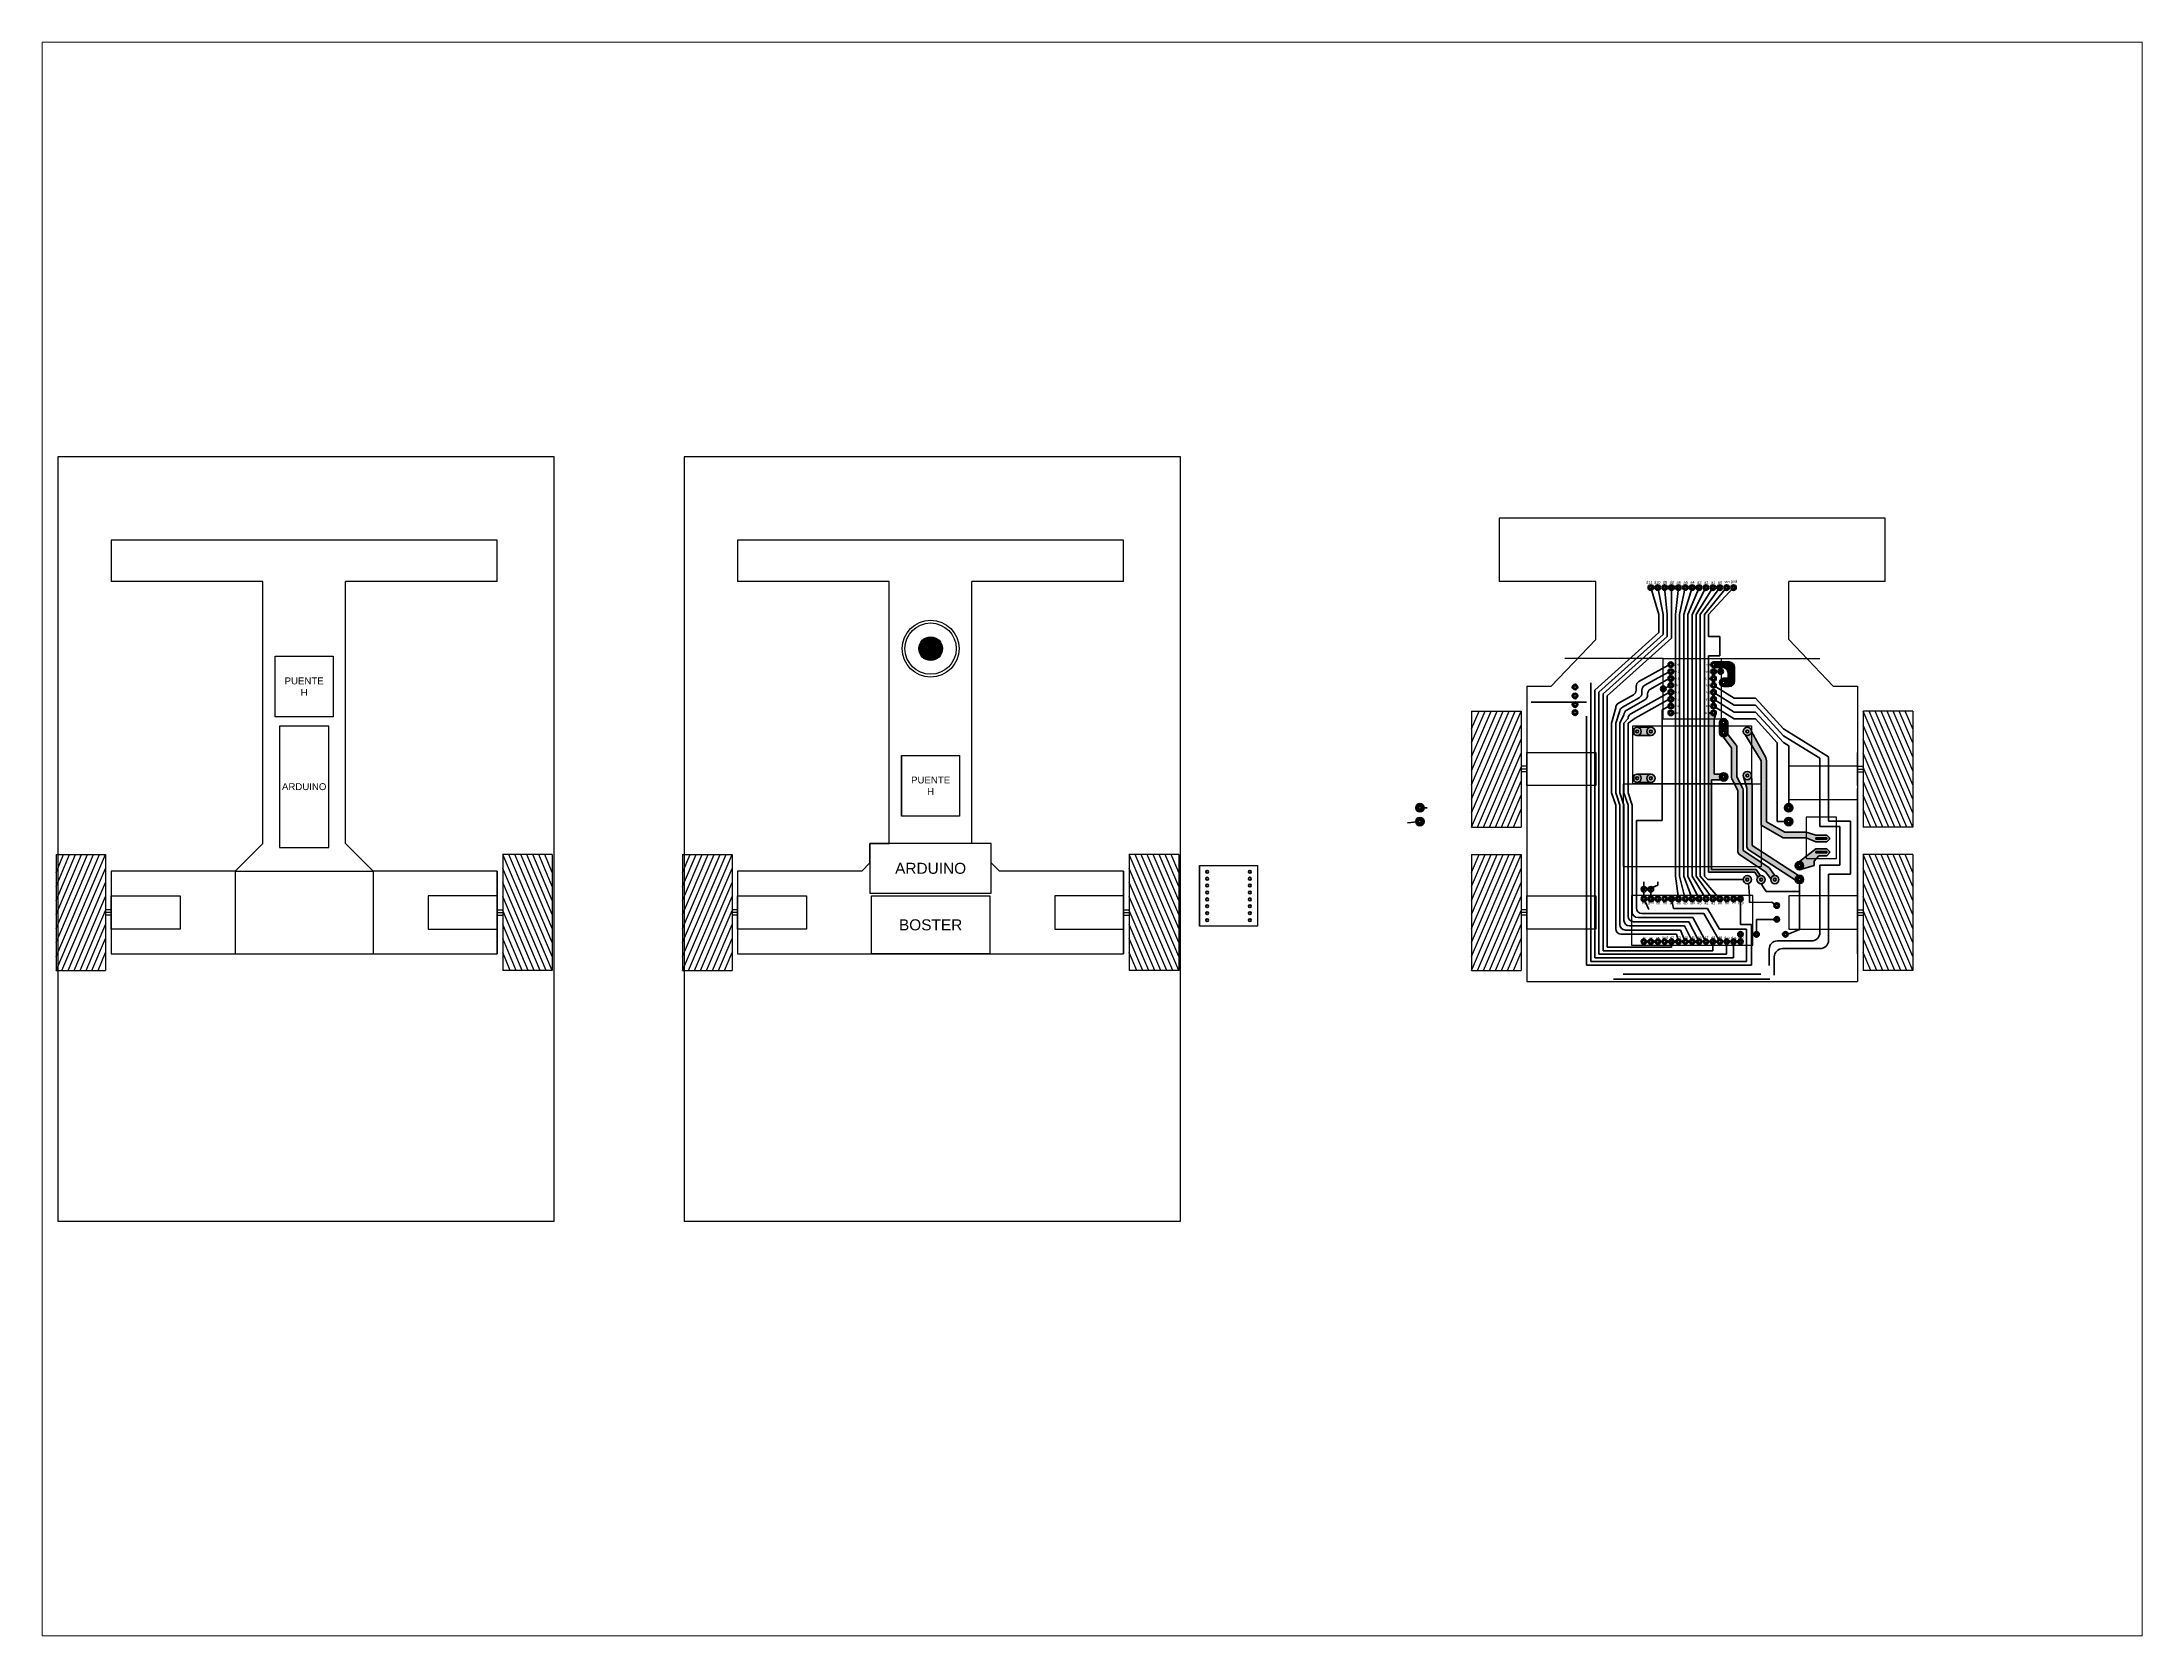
# Paper-space layout 'Layout1' of a CAD drawing. Header units: millimetres. Extents: x 26 to 231, y 20 to 176.
# The model-space entities are those that its viewports show. They can reach past a viewport. Long polylines and large blocks are cut down to what shows.
import ezdxf

# ---------------------------------------------------------------- set-up
doc = ezdxf.new("R2010")
doc.units = ezdxf.units.MM
for name, color, linetype, lineweight in [('alimentacion', 7, 'Continuous', 40), ('ribetes', 7, 'Continuous', 100), ('TALADRO', 7, 'Continuous', 35)]:
    doc.layers.add(name, color=color, linetype=linetype, lineweight=lineweight)
for name, color, linetype in [('motores', 160, 'Continuous'), ('placas', 80, 'Continuous'), ('ruedas', 160, 'Continuous')]:
    doc.layers.add(name, color=color, linetype=linetype)
doc.styles.get("Standard").update_dxf_attribs({"font": 'arial.ttf'})

msp = doc.modelspace()

# ---------------------------------------------------------------- hatches: boundary and pattern name
at = {"layer": 'alimentacion'}
h = msp.add_hatch(color=256, dxfattribs=at)
h.dxf.hatch_style = 1
h.paths.add_polyline_path([(628.11, 210.7, 0.414214), (626.11, 212.7), (623.25, 212.7), (623.25, 210.7), (623.75, 210.7, -0.415831), (625.75, 208.69), (625.74, 206.76), (624.15, 206.76, -0.414214), (625.65, 205.26, -0.414214), (624.15, 203.76), (626.11, 203.76, 0.414214), (628.11, 205.76)])
h.paths.add_polyline_path([(623.25, 212.7), (620.5, 212.7, -0.414214), (621.5, 211.7, -0.414214), (620.5, 210.7), (622.82, 210.7), (623.25, 210.7)])
h = msp.add_hatch(color=256, dxfattribs=at)
h.dxf.hatch_style = 1
h.paths.add_polyline_path([(620.69, 191.95), (621.27, 193.56, -0.701288), (619.5, 194.2), (618.69, 194.2), (618.69, 136.5), (635.41, 136.5), (636.54, 134.7, -0.173629), (637.4, 135.23), (636, 137.5), (619.69, 137.5), (619.69, 170.01), (623.03, 170.01, -0.184483), (622.65, 171.01, -0.184483), (623.03, 172.01), (620.69, 172.01)])
h = msp.add_hatch(color=256, dxfattribs=at)
h.dxf.hatch_style = 1
h.paths.add_polyline_path([(625.65, 190.7, 1), (622.65, 190.7, 1)])
h.paths.add_polyline_path([(623.65, 190.7, -1), (624.65, 190.7, -1)], flags=16)
h.paths.add_polyline_path([(625.65, 190.7, -1), (622.65, 190.7), (622.65, 187.01, -1), (625.65, 187.01)])
h.paths.add_polyline_path([(622.65, 187.01, 1), (625.65, 187.01, 1)])
h.paths.add_polyline_path([(624.65, 187.01, -1), (623.65, 187.01, -1)], flags=16)
h = msp.add_hatch(color=256, dxfattribs=at)
h.dxf.hatch_style = 1
h.paths.add_polyline_path([(597.78, 189.01), (592.75, 189.01, -1), (592.75, 186.01), (597.78, 186.01, -0.414214), (596.28, 187.51, -0.414214)])
h.paths.add_polyline_path([(591.53, 188.37), (591.53, 186.65, 3.16825)])
h.paths.add_polyline_path([(593.25, 187.51, -1), (592.25, 187.51, -1)], flags=16)
h.paths.add_polyline_path([(596.28, 187.51, 0.414214), (597.78, 186.01, 0.414214), (599.28, 187.51, 1)])
h.paths.add_polyline_path([(598.28, 187.51, -1), (597.28, 187.51, -1)], flags=16)
h.paths.add_polyline_path([(591.53, 171.37), (591.53, 169.65, 3.16825)])
h.paths.add_polyline_path([(593.25, 170.51, -1), (592.25, 170.51, -1)], flags=16)
h.paths.add_polyline_path([(597.78, 172.01), (592.75, 172.01, -1), (592.75, 169.01), (597.78, 169.01, -0.414214), (596.28, 170.51, -0.414214)])
h.paths.add_polyline_path([(596.28, 170.51, 0.414214), (597.78, 169.01, 0.414214), (599.28, 170.51, 1)])
h.paths.add_polyline_path([(598.28, 170.51, -1), (597.28, 170.51, -1)], flags=16)
h = msp.add_hatch(color=256, dxfattribs=at)
h.dxf.hatch_style = 1
h.paths.add_polyline_path([(631.28, 166.33), (631.17, 166.79), (628.97, 171.02), (628.97, 182.18), (628.69, 182.56), (625.57, 186.52, -0.346003), (624.01, 185.52), (626.97, 181.52), (626.97, 170.77), (627.08, 170.31), (629.28, 166.09), (629.28, 143.85), (629.72, 143.02), (639.32, 136.56), (641.25, 134.04, -0.360652), (642.72, 135.27), (640.8, 137.91), (640.57, 138.13), (631.28, 144.38)])
h = msp.add_hatch(color=256, dxfattribs=at)
h.dxf.hatch_style = 1
h.paths.add_polyline_path([(639.75, 176.89), (639.4, 178.03), (634.25, 187.51, -0.560376), (632.07, 186.17), (637.75, 176.89), (637.75, 153.51), (645.79, 148.95), (654.07, 148.95), (657.57, 147.45), (661.57, 147.45), (662.57, 148.45), (662.57, 148.95), (661.57, 149.95), (657.57, 149.95), (654.07, 150.95), (646.32, 150.95), (639.75, 154.74)])
h.paths.add_polyline_path([(657.57, 148.95), (661.57, 148.95), (661.57, 148.45), (657.57, 148.45)], flags=16)
h.paths.add_polyline_path([(631.25, 187.51, 1), (634.25, 187.51, 1)])
h.paths.add_polyline_path([(633.25, 187.51, -1), (632.25, 187.51, -1)], flags=16)
h = msp.add_hatch(color=256, dxfattribs=at)
h.dxf.hatch_style = 1
h.paths.add_polyline_path([(622.65, 171.01, 1), (625.65, 171.01, 1)])
h.paths.add_polyline_path([(624.65, 171.01, -1), (623.65, 171.01, -1)], flags=16)
h = msp.add_hatch(color=256, dxfattribs=at)
h.dxf.hatch_style = 1
h.paths.add_polyline_path([(634.54, 167.12), (634.44, 167.55), (634.25, 171.51, -0.759265), (631.47, 170.73), (632.54, 166.89), (632.54, 145.56), (633, 144.72), (650.17, 133.62, -0.038962), (650.15, 133.85, -0.337974), (651.25, 135.3), (634.54, 146.1)])
h.paths.add_polyline_path([(631.25, 171.51, 1), (634.25, 171.51, 1)])
h.paths.add_polyline_path([(633.25, 171.51, -1), (632.25, 171.51, -1)], flags=16)
h = msp.add_hatch(color=256, dxfattribs=at)
h.dxf.hatch_style = 1
h.paths.add_polyline_path([(634.22, 133.77, 1), (631.22, 133.77, 1)])
h.paths.add_polyline_path([(632.22, 133.77, -1), (633.22, 133.77, -1)], flags=16)
h.paths.add_polyline_path([(639.22, 133.77, 1), (636.22, 133.77, 1)])
h.paths.add_polyline_path([(637.22, 133.77, -1), (638.22, 133.77, -1)], flags=16)
h.paths.add_polyline_path([(644.22, 133.77, 1), (641.22, 133.77, 1)])
h.paths.add_polyline_path([(642.22, 133.77, -1), (643.22, 133.77, -1)], flags=16)
h.paths.add_polyline_path([(658.69, 142.45), (661.57, 142.45), (662.57, 143.45), (662.57, 143.95), (661.57, 144.95), (657.57, 144.95), (651.65, 140.35, -0.414214), (653.15, 138.85, -0.261174), (652.43, 137.57), (656.98, 138.85), (656.98, 140.49)])
h.paths.add_polyline_path([(657.57, 143.45), (657.57, 143.95), (661.57, 143.95), (661.57, 143.45)], flags=16)
at = {"layer": 'ruedas'}
h = msp.add_hatch(color=256, dxfattribs=at)
h.dxf.hatch_style = 1
h.set_gradient(color1=(0, 0, 255), color2=(255, 255, 0), tint=1, name='INVCYLINDER')
h.paths.add_polyline_path([(332.24, 217.51, 1), (340.84, 217.51, 1)])
at = {"layer": 'TALADRO'}
h = msp.add_hatch(color=256, dxfattribs=at)
h.dxf.hatch_style = 1
h.paths.add_polyline_path([(598.75, 239.65, 1), (596.75, 239.65, 1)])
h.paths.add_polyline_path([(597.25, 239.65, -1), (598.25, 239.65, -1)], flags=16)
h = msp.add_hatch(color=256, dxfattribs=at)
h.dxf.hatch_style = 1
h.paths.add_polyline_path([(601.25, 239.65, 1), (599.25, 239.65, 1)])
h.paths.add_polyline_path([(599.75, 239.65, -1), (600.75, 239.65, -1)], flags=16)
h = msp.add_hatch(color=256, dxfattribs=at)
h.dxf.hatch_style = 1
h.paths.add_polyline_path([(603.75, 239.65, 1), (601.75, 239.65, 1)])
h.paths.add_polyline_path([(602.25, 239.65, -1), (603.25, 239.65, -1)], flags=16)
h = msp.add_hatch(color=256, dxfattribs=at)
h.dxf.hatch_style = 1
h.paths.add_polyline_path([(606.25, 239.65, 1), (604.25, 239.65, 1)])
h.paths.add_polyline_path([(604.75, 239.65, -1), (605.75, 239.65, -1)], flags=16)
h = msp.add_hatch(color=256, dxfattribs=at)
h.dxf.hatch_style = 1
h.paths.add_polyline_path([(608.75, 239.65, 1), (606.75, 239.65, 1)])
h.paths.add_polyline_path([(607.25, 239.65, -1), (608.25, 239.65, -1)], flags=16)
h = msp.add_hatch(color=256, dxfattribs=at)
h.dxf.hatch_style = 1
h.paths.add_polyline_path([(611.25, 239.65, 1), (609.25, 239.65, 1)])
h.paths.add_polyline_path([(609.75, 239.65, -1), (610.75, 239.65, -1)], flags=16)
h = msp.add_hatch(color=256, dxfattribs=at)
h.dxf.hatch_style = 1
h.paths.add_polyline_path([(613.75, 239.65, 1), (611.75, 239.65, 1)])
h.paths.add_polyline_path([(612.25, 239.65, -1), (613.25, 239.65, -1)], flags=16)
h = msp.add_hatch(color=256, dxfattribs=at)
h.dxf.hatch_style = 1
h.paths.add_polyline_path([(616.25, 239.65, 1), (614.25, 239.65, 1)])
h.paths.add_polyline_path([(614.75, 239.65, -1), (615.75, 239.65, -1)], flags=16)
h = msp.add_hatch(color=256, dxfattribs=at)
h.dxf.hatch_style = 1
h.paths.add_polyline_path([(618.75, 239.65, 1), (616.75, 239.65, 1)])
h.paths.add_polyline_path([(617.25, 239.65, -1), (618.25, 239.65, -1)], flags=16)
h = msp.add_hatch(color=256, dxfattribs=at)
h.dxf.hatch_style = 1
h.paths.add_polyline_path([(621.25, 239.65, 1), (619.25, 239.65, 1)])
h.paths.add_polyline_path([(619.75, 239.65, -1), (620.75, 239.65, -1)], flags=16)
h = msp.add_hatch(color=256, dxfattribs=at)
h.dxf.hatch_style = 1
h.paths.add_polyline_path([(623.75, 239.65, 1), (621.75, 239.65, 1)])
h.paths.add_polyline_path([(622.25, 239.65, -1), (623.25, 239.65, -1)], flags=16)
h = msp.add_hatch(color=256, dxfattribs=at)
h.dxf.hatch_style = 1
h.paths.add_polyline_path([(626.25, 239.65, 1), (624.25, 239.65, 1)])
h.paths.add_polyline_path([(624.75, 239.65, -1), (625.75, 239.65, -1)], flags=16)
h = msp.add_hatch(color=256, dxfattribs=at)
h.dxf.hatch_style = 1
h.paths.add_polyline_path([(628.75, 239.65, 1), (626.75, 239.65, 1)])
h.paths.add_polyline_path([(627.25, 239.65, -1), (628.25, 239.65, -1)], flags=16)
h = msp.add_hatch(color=256, dxfattribs=at)
h.dxf.hatch_style = 1
h.paths.add_polyline_path([(606, 211.7, 1), (604, 211.7, 1)])
h.paths.add_polyline_path([(604.5, 211.7, -1), (605.5, 211.7, -1)], flags=16)
h = msp.add_hatch(color=256, dxfattribs=at)
h.dxf.hatch_style = 1
h.paths.add_polyline_path([(606, 209.2, 1), (604, 209.2, 1)])
h.paths.add_polyline_path([(604.5, 209.2, -1), (605.5, 209.2, -1)], flags=16)
h = msp.add_hatch(color=256, dxfattribs=at)
h.dxf.hatch_style = 1
h.paths.add_polyline_path([(606, 206.7, 1), (604, 206.7, 1)])
h.paths.add_polyline_path([(604.5, 206.7, -1), (605.5, 206.7, -1)], flags=16)
h = msp.add_hatch(color=256, dxfattribs=at)
h.dxf.hatch_style = 1
h.paths.add_polyline_path([(621.5, 211.7, 1), (619.5, 211.7, 1)])
h.paths.add_polyline_path([(620, 211.7, -1), (621, 211.7, -1)], flags=16)
h = msp.add_hatch(color=256, dxfattribs=at)
h.dxf.hatch_style = 1
h.paths.add_polyline_path([(621.5, 209.2, 1), (619.5, 209.2, 1)])
h.paths.add_polyline_path([(620, 209.2, -1), (621, 209.2, -1)], flags=16)
h = msp.add_hatch(color=256, dxfattribs=at)
h.dxf.hatch_style = 1
h.paths.add_polyline_path([(621.5, 206.7, 1), (619.5, 206.7, 1)])
h.paths.add_polyline_path([(620, 206.7, -1), (621, 206.7, -1)], flags=16)
h = msp.add_hatch(color=256, dxfattribs=at)
h.dxf.hatch_style = 1
h.paths.add_polyline_path([(624.09, 209.2, 1), (622.09, 209.2, 1)])
h.paths.add_polyline_path([(622.59, 209.2, -1), (623.59, 209.2, -1)], flags=16)
h = msp.add_hatch(color=256, dxfattribs=at)
h.dxf.hatch_style = 1
h.paths.add_polyline_path([(623.25, 206.47), (623.25, 204.06, 0.61711), (625.65, 205.26, 0.61711)])
h.paths.add_polyline_path([(623.65, 205.26, -1), (624.65, 205.26, -1)], flags=16)
h.paths.add_polyline_path([(623.25, 206.47, 0.236774), (622.65, 205.26, 0.236774), (623.25, 204.06)])
h = msp.add_hatch(color=256, dxfattribs=at)
h.dxf.hatch_style = 1
h.paths.add_polyline_path([(571.26, 203.59, 1), (569.26, 203.59, 1)])
h.paths.add_polyline_path([(569.76, 203.59, -1), (570.76, 203.59, -1)], flags=16)
h = msp.add_hatch(color=256, dxfattribs=at)
h.dxf.hatch_style = 1
h.paths.add_polyline_path([(571.26, 200.37, 1), (569.26, 200.37, 1)])
h.paths.add_polyline_path([(569.76, 200.37, -1), (570.76, 200.37, -1)], flags=16)
h = msp.add_hatch(color=256, dxfattribs=at)
h.dxf.hatch_style = 1
h.paths.add_polyline_path([(571.26, 197.21, 1), (569.26, 197.21, 1)])
h.paths.add_polyline_path([(569.76, 197.21, -1), (570.76, 197.21, -1)], flags=16)
h = msp.add_hatch(color=256, dxfattribs=at)
h.dxf.hatch_style = 1
h.paths.add_polyline_path([(603.25, 202.95, 1), (601.25, 202.95, 1)])
h.paths.add_polyline_path([(601.75, 202.95, -1), (602.75, 202.95, -1)], flags=16)
h = msp.add_hatch(color=256, dxfattribs=at)
h.dxf.hatch_style = 1
h.paths.add_polyline_path([(606, 204.2, 1), (604, 204.2, 1)])
h.paths.add_polyline_path([(604.5, 204.2, -1), (605.5, 204.2, -1)], flags=16)
h = msp.add_hatch(color=256, dxfattribs=at)
h.dxf.hatch_style = 1
h.paths.add_polyline_path([(606, 201.7, 1), (604, 201.7, 1)])
h.paths.add_polyline_path([(604.5, 201.7, -1), (605.5, 201.7, -1)], flags=16)
h = msp.add_hatch(color=256, dxfattribs=at)
h.dxf.hatch_style = 1
h.paths.add_polyline_path([(606, 199.2, 1), (604, 199.2, 1)])
h.paths.add_polyline_path([(604.5, 199.2, -1), (605.5, 199.2, -1)], flags=16)
h = msp.add_hatch(color=256, dxfattribs=at)
h.dxf.hatch_style = 1
h.paths.add_polyline_path([(621.5, 204.2, 1), (619.5, 204.2, 1)])
h.paths.add_polyline_path([(620, 204.2, -1), (621, 204.2, -1)], flags=16)
h = msp.add_hatch(color=256, dxfattribs=at)
h.dxf.hatch_style = 1
h.paths.add_polyline_path([(621.5, 201.7, 1), (619.5, 201.7, 1)])
h.paths.add_polyline_path([(620, 201.7, -1), (621, 201.7, -1)], flags=16)
h = msp.add_hatch(color=256, dxfattribs=at)
h.dxf.hatch_style = 1
h.paths.add_polyline_path([(621.5, 199.2, 1), (619.5, 199.2, 1)])
h.paths.add_polyline_path([(620, 199.2, -1), (621, 199.2, -1)], flags=16)
h = msp.add_hatch(color=256, dxfattribs=at)
h.dxf.hatch_style = 1
h.paths.add_polyline_path([(571.26, 194.33, 1), (569.26, 194.33, 1)])
h.paths.add_polyline_path([(569.76, 194.33, -1), (570.76, 194.33, -1)], flags=16)
h = msp.add_hatch(color=256, dxfattribs=at)
h.dxf.hatch_style = 1
h.paths.add_polyline_path([(606, 196.7, 1), (604, 196.7, 1)])
h.paths.add_polyline_path([(604.5, 196.7, -1), (605.5, 196.7, -1)], flags=16)
h = msp.add_hatch(color=256, dxfattribs=at)
h.dxf.hatch_style = 1
h.paths.add_polyline_path([(606, 194.2, 1), (604, 194.2, 1)])
h.paths.add_polyline_path([(604.5, 194.2, -1), (605.5, 194.2, -1)], flags=16)
h = msp.add_hatch(color=256, dxfattribs=at)
h.dxf.hatch_style = 1
h.paths.add_polyline_path([(621.5, 196.7, 1), (619.5, 196.7, 1)])
h.paths.add_polyline_path([(620, 196.7, -1), (621, 196.7, -1)], flags=16)
h = msp.add_hatch(color=256, dxfattribs=at)
h.dxf.hatch_style = 1
h.paths.add_polyline_path([(621.5, 194.2, 1), (619.5, 194.2, 1)])
h.paths.add_polyline_path([(620, 194.2, -1), (621, 194.2, -1)], flags=16)
h = msp.add_hatch(color=256, dxfattribs=at)
h.dxf.hatch_style = 1
h.paths.add_polyline_path([(512.99, 159.82, -0.414214), (513.99, 160.82), (513.99, 161.32, 0.414214), (512.49, 159.82, 1), (515.49, 159.82, 0.414214), (513.99, 161.32), (513.99, 160.82, -0.414214), (514.99, 159.82, -1)])
h.paths.add_polyline_path([(514.99, 154.82, -1), (512.99, 154.82), (512.49, 154.82, 1), (515.49, 154.82, 1), (512.49, 154.82), (512.99, 154.82, -1)])
h = msp.add_hatch(color=256, dxfattribs=at)
h.dxf.hatch_style = 1
h.paths.add_polyline_path([(514.99, 159.82, 1), (512.99, 159.82, 1)])
h.paths.add_polyline_path([(513.49, 159.82, -1), (514.49, 159.82, -1)], flags=16)
h.paths.add_polyline_path([(512.99, 154.82, 1), (514.99, 154.82, 1)])
h.paths.add_polyline_path([(514.49, 154.82, -1), (513.49, 154.82, -1)], flags=16)
h = msp.add_hatch(color=256, dxfattribs=at)
h.dxf.hatch_style = 1
h.paths.add_polyline_path([(646.75, 159.82, -0.414214), (647.75, 160.82), (647.75, 161.32, 0.414214), (646.25, 159.82, 1), (649.25, 159.82, 0.414214), (647.75, 161.32), (647.75, 160.82, -0.414214), (648.75, 159.82, -1)])
h.paths.add_polyline_path([(648.75, 154.82, -1), (646.75, 154.82), (646.25, 154.82, 1), (649.25, 154.82, 1), (646.25, 154.82), (646.75, 154.82, -1)])
h = msp.add_hatch(color=256, dxfattribs=at)
h.dxf.hatch_style = 1
h.paths.add_polyline_path([(648.75, 159.82, 1), (646.75, 159.82, 1)])
h.paths.add_polyline_path([(647.25, 159.82, -1), (648.25, 159.82, -1)], flags=16)
h.paths.add_polyline_path([(646.75, 154.82, 1), (648.75, 154.82, 1)])
h.paths.add_polyline_path([(648.25, 154.82, -1), (647.25, 154.82, -1)], flags=16)
h = msp.add_hatch(color=256, dxfattribs=at)
h.dxf.hatch_style = 1
h.paths.add_polyline_path([(650.65, 138.85, -0.414214), (651.65, 139.85), (651.65, 140.35, 0.414214), (650.15, 138.85, 1), (653.15, 138.85, 0.414214), (651.65, 140.35), (651.65, 139.85, -0.414214), (652.65, 138.85, -1)])
h.paths.add_polyline_path([(652.65, 133.85, -1), (650.65, 133.85), (650.15, 133.85, 1), (653.15, 133.85, 1), (650.15, 133.85), (650.65, 133.85, -1)])
h = msp.add_hatch(color=256, dxfattribs=at)
h.dxf.hatch_style = 1
h.paths.add_polyline_path([(652.65, 138.85, 1), (650.65, 138.85, 1)])
h.paths.add_polyline_path([(651.15, 138.85, -1), (652.15, 138.85, -1)], flags=16)
h.paths.add_polyline_path([(650.65, 133.85, 1), (652.65, 133.85, 1)])
h.paths.add_polyline_path([(652.15, 133.85, -1), (651.15, 133.85, -1)], flags=16)
h = msp.add_hatch(color=256, dxfattribs=at)
h.dxf.hatch_style = 1
h.paths.add_polyline_path([(596.25, 126.78, 1), (594.25, 126.78, 1)])
h.paths.add_polyline_path([(594.75, 126.78, -1), (595.75, 126.78, -1)], flags=16)
h = msp.add_hatch(color=256, dxfattribs=at)
h.dxf.hatch_style = 1
h.paths.add_polyline_path([(598.75, 126.78, 1), (596.75, 126.78, 1)])
h.paths.add_polyline_path([(597.25, 126.78, -1), (598.25, 126.78, -1)], flags=16)
h = msp.add_hatch(color=256, dxfattribs=at)
h.dxf.hatch_style = 1
h.paths.add_polyline_path([(601.25, 126.78, 1), (599.25, 126.78, 1)])
h.paths.add_polyline_path([(599.75, 126.78, -1), (600.75, 126.78, -1)], flags=16)
h = msp.add_hatch(color=256, dxfattribs=at)
h.dxf.hatch_style = 1
h.paths.add_polyline_path([(603.75, 126.78, 1), (601.75, 126.78, 1)])
h.paths.add_polyline_path([(602.25, 126.78, -1), (603.25, 126.78, -1)], flags=16)
h = msp.add_hatch(color=256, dxfattribs=at)
h.dxf.hatch_style = 1
h.paths.add_polyline_path([(606.25, 126.78, 1), (604.25, 126.78, 1)])
h.paths.add_polyline_path([(604.75, 126.78, -1), (605.75, 126.78, -1)], flags=16)
h = msp.add_hatch(color=256, dxfattribs=at)
h.dxf.hatch_style = 1
h.paths.add_polyline_path([(608.75, 126.78, 1), (606.75, 126.78, 1)])
h.paths.add_polyline_path([(607.25, 126.78, -1), (608.25, 126.78, -1)], flags=16)
h = msp.add_hatch(color=256, dxfattribs=at)
h.dxf.hatch_style = 1
h.paths.add_polyline_path([(611.25, 126.78, 1), (609.25, 126.78, 1)])
h.paths.add_polyline_path([(609.75, 126.78, -1), (610.75, 126.78, -1)], flags=16)
h = msp.add_hatch(color=256, dxfattribs=at)
h.dxf.hatch_style = 1
h.paths.add_polyline_path([(613.75, 126.78, 1), (611.75, 126.78, 1)])
h.paths.add_polyline_path([(612.25, 126.78, -1), (613.25, 126.78, -1)], flags=16)
h = msp.add_hatch(color=256, dxfattribs=at)
h.dxf.hatch_style = 1
h.paths.add_polyline_path([(616.25, 126.78, 1), (614.25, 126.78, 1)])
h.paths.add_polyline_path([(614.75, 126.78, -1), (615.75, 126.78, -1)], flags=16)
h = msp.add_hatch(color=256, dxfattribs=at)
h.dxf.hatch_style = 1
h.paths.add_polyline_path([(618.75, 126.78, 1), (616.75, 126.78, 1)])
h.paths.add_polyline_path([(617.25, 126.78, -1), (618.25, 126.78, -1)], flags=16)
h = msp.add_hatch(color=256, dxfattribs=at)
h.dxf.hatch_style = 1
h.paths.add_polyline_path([(621.25, 126.78, 1), (619.25, 126.78, 1)])
h.paths.add_polyline_path([(619.75, 126.78, -1), (620.75, 126.78, -1)], flags=16)
h = msp.add_hatch(color=256, dxfattribs=at)
h.dxf.hatch_style = 1
h.paths.add_polyline_path([(623.75, 126.78, 1), (621.75, 126.78, 1)])
h.paths.add_polyline_path([(622.25, 126.78, -1), (623.25, 126.78, -1)], flags=16)
h = msp.add_hatch(color=256, dxfattribs=at)
h.dxf.hatch_style = 1
h.paths.add_polyline_path([(626.25, 126.78, 1), (624.25, 126.78, 1)])
h.paths.add_polyline_path([(624.75, 126.78, -1), (625.75, 126.78, -1)], flags=16)
h = msp.add_hatch(color=256, dxfattribs=at)
h.dxf.hatch_style = 1
h.paths.add_polyline_path([(628.75, 126.78, 1), (626.75, 126.78, 1)])
h.paths.add_polyline_path([(627.25, 126.78, -1), (628.25, 126.78, -1)], flags=16)
h = msp.add_hatch(color=256, dxfattribs=at)
h.dxf.hatch_style = 1
h.paths.add_polyline_path([(631.25, 126.78, 1), (629.25, 126.78, 1)])
h.paths.add_polyline_path([(629.75, 126.78, -1), (630.75, 126.78, -1)], flags=16)
h = msp.add_hatch(color=256, dxfattribs=at)
h.dxf.hatch_style = 1
h.paths.add_polyline_path([(644.41, 124.37, 1), (642.41, 124.37, 1)])
h.paths.add_polyline_path([(642.91, 124.37, -1), (643.91, 124.37, -1)], flags=16)
h = msp.add_hatch(color=256, dxfattribs=at)
h.dxf.hatch_style = 1
h.paths.add_polyline_path([(631.25, 113.95, 1), (629.25, 113.95, 1)])
h.paths.add_polyline_path([(629.75, 113.95, -1), (630.75, 113.95, -1)], flags=16)
h = msp.add_hatch(color=256, dxfattribs=at)
h.dxf.hatch_style = 1
h.paths.add_polyline_path([(637.08, 113.94, 1), (635.08, 113.94, 1)])
h.paths.add_polyline_path([(635.58, 113.94, -1), (636.58, 113.94, -1)], flags=16)
h = msp.add_hatch(color=256, dxfattribs=at)
h.dxf.hatch_style = 1
h.paths.add_polyline_path([(644.41, 119.37, 1), (642.41, 119.37, 1)])
h.paths.add_polyline_path([(642.91, 119.37, -1), (643.91, 119.37, -1)], flags=16)
h = msp.add_hatch(color=256, dxfattribs=at)
h.dxf.hatch_style = 1
h.paths.add_polyline_path([(647.55, 113.94, 1), (645.55, 113.94, 1)])
h.paths.add_polyline_path([(646.05, 113.94, -1), (647.05, 113.94, -1)], flags=16)
h = msp.add_hatch(color=256, dxfattribs=at)
h.dxf.hatch_style = 1
h.paths.add_polyline_path([(596.25, 111.28, 1), (594.25, 111.28, 1)])
h.paths.add_polyline_path([(594.75, 111.28, -1), (595.75, 111.28, -1)], flags=16)
h = msp.add_hatch(color=256, dxfattribs=at)
h.dxf.hatch_style = 1
h.paths.add_polyline_path([(598.75, 111.28, 1), (596.75, 111.28, 1)])
h.paths.add_polyline_path([(597.25, 111.28, -1), (598.25, 111.28, -1)], flags=16)
h = msp.add_hatch(color=256, dxfattribs=at)
h.dxf.hatch_style = 1
h.paths.add_polyline_path([(601.25, 111.28, 1), (599.25, 111.28, 1)])
h.paths.add_polyline_path([(599.75, 111.28, -1), (600.75, 111.28, -1)], flags=16)
h = msp.add_hatch(color=256, dxfattribs=at)
h.dxf.hatch_style = 1
h.paths.add_polyline_path([(603.75, 111.28, 1), (601.75, 111.28, 1)])
h.paths.add_polyline_path([(602.25, 111.28, -1), (603.25, 111.28, -1)], flags=16)
h = msp.add_hatch(color=256, dxfattribs=at)
h.dxf.hatch_style = 1
h.paths.add_polyline_path([(606.25, 111.28, 1), (604.25, 111.28, 1)])
h.paths.add_polyline_path([(604.75, 111.28, -1), (605.75, 111.28, -1)], flags=16)
h = msp.add_hatch(color=256, dxfattribs=at)
h.dxf.hatch_style = 1
h.paths.add_polyline_path([(608.75, 111.28, 1), (606.75, 111.28, 1)])
h.paths.add_polyline_path([(607.25, 111.28, -1), (608.25, 111.28, -1)], flags=16)
h = msp.add_hatch(color=256, dxfattribs=at)
h.dxf.hatch_style = 1
h.paths.add_polyline_path([(611.25, 111.28, 1), (609.25, 111.28, 1)])
h.paths.add_polyline_path([(609.75, 111.28, -1), (610.75, 111.28, -1)], flags=16)
h = msp.add_hatch(color=256, dxfattribs=at)
h.dxf.hatch_style = 1
h.paths.add_polyline_path([(613.75, 111.28, 1), (611.75, 111.28, 1)])
h.paths.add_polyline_path([(612.25, 111.28, -1), (613.25, 111.28, -1)], flags=16)
h = msp.add_hatch(color=256, dxfattribs=at)
h.dxf.hatch_style = 1
h.paths.add_polyline_path([(616.25, 111.28, 1), (614.25, 111.28, 1)])
h.paths.add_polyline_path([(614.75, 111.28, -1), (615.75, 111.28, -1)], flags=16)
h = msp.add_hatch(color=256, dxfattribs=at)
h.dxf.hatch_style = 1
h.paths.add_polyline_path([(618.75, 111.28, 1), (616.75, 111.28, 1)])
h.paths.add_polyline_path([(617.25, 111.28, -1), (618.25, 111.28, -1)], flags=16)
h = msp.add_hatch(color=256, dxfattribs=at)
h.dxf.hatch_style = 1
h.paths.add_polyline_path([(621.25, 111.28, 1), (619.25, 111.28, 1)])
h.paths.add_polyline_path([(619.75, 111.28, -1), (620.75, 111.28, -1)], flags=16)
h = msp.add_hatch(color=256, dxfattribs=at)
h.dxf.hatch_style = 1
h.paths.add_polyline_path([(623.75, 111.28, 1), (621.75, 111.28, 1)])
h.paths.add_polyline_path([(622.25, 111.28, -1), (623.25, 111.28, -1)], flags=16)
h = msp.add_hatch(color=256, dxfattribs=at)
h.dxf.hatch_style = 1
h.paths.add_polyline_path([(626.25, 111.28, 1), (624.25, 111.28, 1)])
h.paths.add_polyline_path([(624.75, 111.28, -1), (625.75, 111.28, -1)], flags=16)
h = msp.add_hatch(color=256, dxfattribs=at)
h.dxf.hatch_style = 1
h.paths.add_polyline_path([(628.75, 111.28, 1), (626.75, 111.28, 1)])
h.paths.add_polyline_path([(627.25, 111.28, -1), (628.25, 111.28, -1)], flags=16)
h = msp.add_hatch(color=256, dxfattribs=at)
h.dxf.hatch_style = 1
h.paths.add_polyline_path([(631.25, 111.28, 1), (629.25, 111.28, 1)])
h.paths.add_polyline_path([(629.75, 111.28, -1), (630.75, 111.28, -1)], flags=16)

# ---------------------------------------------------------------- linework, layer by layer
for p, q in [((682.75, 264.85), (542.75, 264.85)), ((542.75, 264.85), (542.75, 241.85)), ((682.75, 241.85), (682.75, 264.85)), ((179.34, 256.85), (39.34, 256.85)), ((39.34, 256.85), (39.34, 241.85)), ((179.34, 241.85), (179.34, 256.85)), ((406.54, 256.85), (266.54, 256.85)), ((266.54, 256.85), (266.54, 241.85)), ((406.54, 241.85), (406.54, 256.85)), ((94.34, 241.85), (39.34, 241.85)), ((94.34, 146.85), (94.34, 241.85)), ((179.34, 241.85), (124.34, 241.85)), ((124.34, 146.85), (124.34, 241.85)), ((321.54, 241.85), (266.54, 241.85)), ((321.54, 146.85), (321.54, 241.85)), ((351.54, 146.85), (351.54, 241.85)), ((406.54, 241.85), (351.54, 241.85)), ((577.75, 241.85), (542.75, 241.85)), ((577.75, 220.82), (577.75, 241.85)), ((682.75, 241.85), (647.75, 241.85)), ((647.75, 220.82), (647.75, 241.85)), ((561.66, 203.85), (577.75, 220.82)), ((663.85, 203.85), (647.75, 220.82)), ((552.75, 203.85), (552.75, 136.85)), ((552.75, 203.85), (561.66, 203.85)), ((663.85, 203.85), (672.75, 203.85)), ((672.75, 203.85), (672.75, 136.85)), ((326.04, 178.81), (326.04, 156.81)), ((552.75, 174.85), (550.75, 174.85)), ((552.75, 173.85), (550.75, 173.85)), ((552.75, 172.85), (550.75, 172.85)), ((672.75, 174.85), (674.75, 174.85)), ((672.75, 173.85), (674.75, 173.85)), ((672.75, 172.85), (674.75, 172.85)), ((672.75, 136.85), (672.75, 166.85)), ((94.34, 146.85), (84.34, 136.85)), ((124.34, 146.85), (134.34, 136.85)), ((314.54, 139.85), (314.54, 146.85)), ((314.54, 146.85), (321.54, 146.85)), ((358.54, 146.85), (351.54, 146.85)), ((358.54, 139.85), (358.54, 146.85)), ((311.54, 136.85), (314.54, 139.85)), ((361.54, 136.85), (358.54, 139.85)), ((434.08, 138.86), (434.08, 116.86)), ((39.34, 136.85), (39.34, 106.85)), ((84.34, 136.85), (39.34, 136.85)), ((84.34, 136.85), (134.34, 136.85)), ((84.34, 136.85), (84.34, 106.85)), ((179.34, 136.85), (134.34, 136.85)), ((134.34, 136.85), (134.34, 106.85)), ((179.34, 106.85), (179.34, 136.85)), ((179.34, 136.85), (179.34, 106.85)), ((311.54, 136.85), (266.54, 136.85)), ((266.54, 136.85), (266.54, 106.85)), ((406.54, 136.85), (361.54, 136.85)), ((406.54, 106.85), (406.54, 136.85)), ((406.54, 136.85), (406.54, 106.85)), ((552.75, 136.85), (552.75, 96.85)), ((672.75, 106.85), (672.75, 136.85)), ((672.75, 136.85), (672.75, 106.85)), ((39.34, 122.85), (37.34, 122.85)), ((179.34, 122.85), (181.34, 122.85)), ((266.54, 122.85), (264.54, 122.85)), ((406.54, 122.85), (408.54, 122.85)), ((552.75, 122.85), (550.75, 122.85)), ((672.75, 122.85), (674.75, 122.85)), ((39.34, 121.85), (37.34, 121.85)), ((39.34, 120.85), (37.34, 120.85)), ((179.34, 121.85), (181.34, 121.85)), ((179.34, 120.85), (181.34, 120.85)), ((266.54, 121.85), (264.54, 121.85)), ((266.54, 120.85), (264.54, 120.85)), ((406.54, 121.85), (408.54, 121.85)), ((406.54, 120.85), (408.54, 120.85)), ((552.75, 121.85), (550.75, 121.85)), ((552.75, 120.85), (550.75, 120.85)), ((672.75, 121.85), (674.75, 121.85)), ((672.75, 120.85), (674.75, 120.85)), ((39.34, 106.85), (179.34, 106.85)), ((84.34, 106.85), (134.34, 106.85)), ((266.54, 106.85), (406.54, 106.85)), ((311.54, 106.85), (361.54, 106.85)), ((672.75, 106.85), (672.75, 96.85)), ((552.75, 96.85), (582.75, 96.85)), ((582.75, 96.85), (672.75, 96.85))]:
    msp.add_line(p, q)
at = {"layer": 'alimentacion'}
for p, q in [((618.69, 136.5), (618.69, 214.92)), ((620.5, 212.7), (623.29, 212.7)), ((620.5, 210.7), (622.82, 210.7)), ((622.82, 210.7), (623.75, 210.7)), ((626.11, 212.7), (623.29, 212.7)), ((624.15, 206.76), (625.74, 206.76)), ((625.74, 206.76), (625.75, 208.69)), ((628.11, 205.76), (628.11, 210.7)), ((624.15, 203.76), (626.11, 203.76)), ((619.5, 194.2), (618.69, 194.2)), ((620.69, 191.95), (621.5, 194.2)), ((620.69, 172.01), (620.69, 191.95)), ((622.65, 190.7), (622.65, 187.01)), ((625.65, 187.01), (625.65, 190.7)), ((592.75, 189.01), (597.78, 189.01)), ((592.75, 186.01), (597.78, 186.01)), ((624.01, 185.52), (626.97, 181.52)), ((625.42, 186.71), (628.69, 182.56)), ((637.75, 176.89), (632.07, 186.17)), ((639.4, 178.03), (634.25, 187.51)), ((626.97, 170.77), (626.97, 181.52)), ((628.69, 182.56), (628.97, 182.18)), ((628.97, 171.02), (628.97, 182.18)), ((637.75, 153.51), (637.75, 176.89)), ((639.75, 176.89), (639.4, 178.03)), ((639.75, 154.74), (639.75, 176.89)), ((592.75, 172.01), (597.78, 172.01)), ((597.78, 169.01), (592.75, 169.01)), ((623.03, 170.01), (619.69, 170.01)), ((619.69, 137.5), (619.69, 170.01)), ((623.03, 172.01), (620.69, 172.01)), ((627.08, 170.31), (626.97, 170.77)), ((629.28, 166.09), (627.08, 170.31)), ((631.17, 166.79), (628.97, 171.02)), ((632.54, 166.89), (631.47, 170.73)), ((634.44, 167.55), (634.25, 171.51)), ((629.28, 143.85), (629.28, 166.09)), ((631.17, 166.79), (631.28, 166.33)), ((631.28, 144.38), (631.28, 166.33)), ((632.54, 145.56), (632.54, 166.89)), ((634.54, 167.12), (634.44, 167.55)), ((634.54, 146.1), (634.54, 167.12)), ((645.79, 148.95), (637.75, 153.51)), ((646.32, 150.95), (639.75, 154.74)), ((633, 144.72), (632.54, 145.56)), ((650.17, 133.62), (633, 144.72)), ((651.25, 135.3), (634.54, 146.1)), ((645.79, 148.95), (654.07, 148.95)), ((646.32, 150.95), (654.07, 150.95)), ((651.65, 140.35), (657.57, 144.95)), ((654.07, 150.95), (657.57, 149.95)), ((654.07, 148.95), (657.57, 147.45)), ((657.57, 149.95), (661.57, 149.95)), ((657.57, 148.45), (657.57, 148.95)), ((657.57, 148.95), (661.57, 148.95)), ((657.57, 148.45), (661.57, 148.45)), ((657.57, 147.45), (661.57, 147.45)), ((657.57, 144.95), (661.57, 144.95)), ((662.57, 148.95), (661.57, 149.95)), ((661.57, 148.45), (661.57, 148.95)), ((661.57, 147.45), (662.57, 148.45)), ((662.57, 143.95), (661.57, 144.95)), ((662.57, 148.95), (662.57, 148.45)), ((636, 137.5), (619.69, 137.5)), ((629.72, 143.02), (629.28, 143.85)), ((639.32, 136.56), (629.72, 143.02)), ((640.57, 138.13), (631.28, 144.38)), ((637.4, 135.23), (636, 137.5)), ((640.8, 137.91), (640.57, 138.13)), ((642.72, 135.27), (640.8, 137.91)), ((651.65, 137.35), (656.98, 138.85)), ((656.98, 140.49), (658.69, 142.45)), ((656.98, 138.85), (656.98, 140.49)), ((657.57, 143.45), (657.57, 143.95)), ((657.57, 143.95), (661.57, 143.95)), ((657.57, 143.45), (661.57, 143.45)), ((658.69, 142.45), (661.57, 142.45)), ((661.57, 143.45), (661.57, 143.95)), ((661.57, 142.45), (662.57, 143.45)), ((662.57, 143.45), (662.57, 143.95)), ((635.41, 136.5), (618.69, 136.5)), ((636.54, 134.7), (635.41, 136.5)), ((641.25, 134.04), (639.32, 136.56))]:
    msp.add_line(p, q, dxfattribs=at)
for centre, start, end in [((623.75, 208.7), 359.68382, 90), ((626.11, 210.7), 0, 90), ((626.11, 205.76), 270, 0)]:
    msp.add_arc(centre, 2, start, end, dxfattribs=at)
at = {"layer": 'motores'}
for p, q in [((552.75, 167.85), (552.75, 179.85)), ((552.75, 179.85), (577.75, 179.85)), ((577.75, 179.85), (577.75, 167.85)), ((672.75, 167.85), (672.75, 179.85)), ((577.75, 167.85), (552.75, 167.85)), ((647.75, 174.85), (647.75, 162.85)), ((672.75, 174.85), (647.75, 174.85)), ((647.75, 162.85), (672.75, 162.85)), ((39.34, 115.85), (39.34, 127.85)), ((39.34, 127.85), (64.34, 127.85)), ((64.34, 127.85), (64.34, 115.85)), ((154.34, 127.85), (154.34, 115.85)), ((179.34, 127.85), (154.34, 127.85)), ((179.34, 115.85), (179.34, 127.85)), ((266.54, 115.85), (266.54, 127.85)), ((266.54, 127.85), (291.54, 127.85)), ((291.54, 127.85), (291.54, 115.85)), ((381.54, 127.85), (381.54, 115.85)), ((406.54, 127.85), (381.54, 127.85)), ((406.54, 115.85), (406.54, 127.85)), ((552.75, 115.85), (552.75, 127.85)), ((552.75, 127.85), (577.75, 127.85)), ((577.75, 127.85), (577.75, 115.85)), ((647.75, 127.85), (647.75, 115.85)), ((672.75, 127.85), (647.75, 127.85)), ((672.75, 115.85), (672.75, 127.85)), ((64.34, 115.85), (39.34, 115.85)), ((154.34, 115.85), (179.34, 115.85)), ((291.54, 115.85), (266.54, 115.85)), ((381.54, 115.85), (406.54, 115.85)), ((577.75, 115.85), (552.75, 115.85)), ((647.75, 115.85), (672.75, 115.85))]:
    msp.add_line(p, q, dxfattribs=at)
at = {"layer": 'placas'}
for p, q in [((98.84, 214.74), (119.84, 214.74)), ((98.84, 192.74), (98.84, 214.74)), ((119.84, 214.74), (119.84, 192.74)), ((602.25, 213.95), (623.25, 213.95)), ((602.25, 191.95), (602.25, 213.95)), ((623.25, 213.95), (623.25, 191.95)), ((119.84, 192.74), (98.84, 192.74)), ((623.25, 191.95), (602.25, 191.95)), ((100.34, 189.46), (100.34, 145.46)), ((118.34, 189.46), (100.34, 189.46)), ((118.34, 145.46), (118.34, 189.46)), ((591.25, 168.51), (591.25, 189.51)), ((591.25, 189.51), (634.25, 189.51)), ((634.25, 189.51), (634.25, 168.51)), ((326.04, 178.81), (347.04, 178.81)), ((326.04, 156.81), (326.04, 178.81)), ((347.04, 178.81), (347.04, 156.81)), ((587.75, 168.51), (637.75, 168.51)), ((587.75, 168.51), (587.75, 138.51)), ((634.25, 168.51), (591.25, 168.51)), ((637.75, 168.51), (637.75, 138.51)), ((347.04, 156.81), (326.04, 156.81)), ((665.07, 156.45), (654.07, 156.45)), ((654.07, 156.45), (654.07, 141.45)), ((665.07, 141.45), (665.07, 156.45)), ((100.34, 145.46), (118.34, 145.46)), ((358.54, 146.85), (314.54, 146.85)), ((314.54, 146.85), (314.54, 128.85)), ((358.54, 128.85), (358.54, 146.85)), ((434.08, 138.86), (455.08, 138.86)), ((434.08, 116.86), (434.08, 138.86)), ((455.08, 138.86), (455.08, 116.86)), ((587.75, 138.51), (637.75, 138.51)), ((654.07, 141.45), (665.07, 141.45)), ((314.54, 128.85), (358.54, 128.85)), ((315.04, 106.85), (315.04, 127.85)), ((315.04, 127.85), (358.04, 127.85)), ((358.04, 127.85), (358.04, 106.85)), ((634.75, 128.03), (590.75, 128.03)), ((590.75, 128.03), (590.75, 110.03)), ((634.75, 110.03), (634.75, 128.03)), ((455.08, 116.86), (434.08, 116.86)), ((358.04, 106.85), (315.04, 106.85)), ((590.75, 110.03), (634.75, 110.03))]:
    msp.add_line(p, q, dxfattribs=at)
for points in [[(20, 10), (200, 10), (200, 287), (20, 287)], [(247.21, 10), (427.21, 10), (427.21, 287), (247.21, 287)]]:
    msp.add_lwpolyline(points, close=True, dxfattribs=at)
at = {"layer": 'ribetes'}
for p, q in [((600.69, 229.85), (597.75, 239.65)), ((602.19, 229.85), (600.25, 239.65)), ((603.69, 229.85), (602.75, 239.65)), ((605.19, 229.85), (605.25, 239.65)), ((606.69, 229.85), (607.75, 239.65)), ((608.19, 229.85), (610.25, 239.65)), ((609.69, 229.85), (612.75, 239.65)), ((611.19, 229.85), (615.25, 239.65)), ((612.69, 229.85), (617.75, 239.65)), ((614.19, 229.85), (620.25, 239.65)), ((615.69, 229.85), (622.75, 239.65)), ((617.19, 229.85), (625.25, 239.65)), ((618.69, 229.85), (627.75, 239.65)), ((600.69, 223.31), (600.69, 229.85)), ((602.19, 222.64), (602.19, 229.85)), ((603.69, 221.97), (603.69, 229.85)), ((605.19, 221.3), (605.19, 229.85)), ((606.69, 135), (606.69, 229.85)), ((608.19, 135), (608.19, 229.85)), ((609.69, 135), (609.69, 229.85)), ((611.19, 135), (611.19, 229.85)), ((612.69, 135), (612.69, 229.85)), ((614.19, 135), (614.19, 229.85)), ((615.69, 135), (615.69, 229.85)), ((617.19, 135), (617.19, 229.85)), ((618.69, 221.96), (618.69, 229.85)), ((600.69, 223.31), (577.44, 202.45)), ((602.19, 222.64), (578.94, 201.78)), ((603.69, 221.97), (580.44, 201.11)), ((605.19, 221.3), (581.94, 200.44)), ((622.78, 221.96), (618.69, 221.96)), ((622.78, 214.92), (622.78, 221.96)), ((618.69, 214.92), (622.78, 214.92)), ((618.69, 214.92), (618.69, 194.2)), ((604.13, 211.54), (593.45, 205.55)), ((604.13, 209.04), (595.54, 204.22)), ((604.13, 206.54), (597.6, 202.88)), ((619.5, 206.7), (618.69, 206.7)), ((620.5, 209.2), (623.09, 209.2)), ((554.32, 198.09), (574.44, 198.09)), ((575.94, 205.13), (575.94, 104.11)), ((577.44, 202.45), (577.44, 105.41)), ((578.94, 201.78), (578.94, 106.71)), ((580.44, 201.11), (580.44, 108.01)), ((581.94, 200.44), (581.94, 109.31)), ((591.41, 200.76), (586.02, 197.75)), ((593.5, 199.66), (587.52, 196.32)), ((595.55, 198.92), (589.02, 195.26)), ((604.13, 201.54), (590.52, 193.91)), ((604.13, 199.04), (592.02, 192.25)), ((592.43, 203.81), (592.43, 202.51)), ((594.52, 202.48), (594.52, 201.41)), ((596.58, 201.13), (596.58, 200.67)), ((602.25, 202.95), (605, 204.2)), ((574.44, 193.09), (574.44, 102.81)), ((585, 196), (583.5, 190.51)), ((583.5, 190.51), (583.5, 165.23)), ((586.55, 195.01), (585, 190.51)), ((585, 190.51), (585, 165.23)), ((585, 190.51), (585, 190.51)), ((588, 193.51), (586.5, 190.51)), ((586.5, 190.51), (586.5, 165.23)), ((588, 190.51), (589.5, 192.17)), ((588, 190.51), (588, 165.23)), ((589.5, 190.51), (592.02, 192.25)), ((589.5, 190.51), (589.5, 165.23)), ((604.13, 196.54), (601.87, 195.27)), ((601.87, 155.17), (601.87, 195.27)), ((631.89, 171.03), (631.88, 171.05)), ((585, 160.73), (583.5, 165.23)), ((586.5, 160.73), (585, 165.23)), ((585, 116), (585, 160.73)), ((588, 160.73), (586.5, 165.23)), ((586.5, 117.5), (586.5, 160.73)), ((589.5, 160.73), (588, 165.23)), ((588, 119), (588, 160.73)), ((591, 160.73), (589.5, 165.23)), ((589.5, 120.5), (589.5, 160.73)), ((591, 122), (591, 160.73)), ((592.5, 123.5), (592.5, 155.17)), ((592.5, 155.17), (601.87, 155.17)), ((595.25, 132.99), (595.25, 127.78)), ((600.25, 131.72), (597.73, 130.67)), ((597.73, 130.67), (597.75, 127.78)), ((600.25, 132.99), (600.25, 131.72)), ((607.63, 127.78), (606.69, 135)), ((610.01, 127.75), (608.19, 135)), ((612.4, 127.72), (609.69, 135)), ((614.81, 127.68), (611.19, 135)), ((617.23, 127.64), (612.69, 135)), ((619.66, 127.59), (614.19, 135)), ((622.1, 127.54), (615.69, 135)), ((618.43, 133.77), (617.19, 135)), ((631.22, 133.77), (618.43, 133.77)), ((633.22, 132.35), (633.59, 128.03)), ((639.55, 129.47), (637.72, 132.27)), ((651.65, 132.35), (651.65, 129.47)), ((595.67, 125.88), (597, 123)), ((605.95, 123.25), (605.25, 126.78)), ((618.25, 123.25), (605.95, 123.25)), ((622.71, 115.83), (618.25, 123.25)), ((630.25, 126.78), (630.25, 117.51)), ((633.59, 128.03), (633.59, 125.52)), ((633.59, 125.52), (641.6, 125.54)), ((639.55, 129.47), (651.65, 129.47)), ((641.6, 125.54), (642.57, 124.92)), ((651.65, 129.47), (651.65, 115.72)), ((608.5, 115.5), (588.5, 115.5)), ((610, 117), (590, 117)), ((611.5, 118.5), (591.5, 118.5)), ((613, 120), (593, 120)), ((617, 121.5), (594.5, 121.5)), ((609.87, 112.21), (608.5, 115.5)), ((612.32, 112.19), (610, 117)), ((614.79, 112.17), (611.5, 118.5)), ((617.27, 112.16), (613, 120)), ((622.26, 112.16), (617, 121.5)), ((632.41, 115.83), (622.71, 115.83)), ((630.25, 117.51), (634.3, 117.51)), ((632.41, 104.11), (632.41, 115.83)), ((634.3, 117.51), (634.3, 102.81)), ((636.08, 113.94), (636.08, 119.37)), ((643.41, 119.37), (636.08, 119.37)), ((651.65, 115.72), (647.55, 113.94)), ((625.25, 106.71), (578.94, 106.71)), ((620.25, 108.01), (580.44, 108.01)), ((605.25, 109.31), (581.94, 109.31)), ((607, 114), (587, 114)), ((605.25, 111.28), (605.25, 109.31)), ((607.49, 112.25), (607, 114)), ((620.25, 111.28), (620.25, 108.01)), ((625.25, 111.28), (625.25, 106.71)), ((627.75, 111.28), (627.75, 105.41)), ((630.25, 111.28), (630.25, 113.95)), ((605.25, 102.81), (574.44, 102.81)), ((632.41, 104.11), (575.94, 104.11)), ((627.75, 105.41), (577.44, 105.41)), ((605.25, 102.81), (634.3, 102.81))]:
    msp.add_line(p, q, dxfattribs=at)
at = {"layer": 'ribetes', "lineweight": 158}
for p, q in [((628.02, 199.54), (621.35, 203.67)), ((628.02, 197.04), (621.35, 201.17)), ((628.02, 194.54), (621.35, 198.67)), ((628.02, 199.54), (635.71, 199.54)), ((635.71, 199.54), (645.89, 188.45)), ((628.02, 192.04), (621.35, 196.17)), ((628.02, 197.04), (635.71, 197.04)), ((628.02, 194.54), (635.71, 194.54)), ((628.02, 192.04), (635.71, 192.04)), ((635.71, 197.04), (645.89, 185.95)), ((635.71, 194.54), (645.89, 183.45)), ((635.71, 192.04), (643.62, 183.42)), ((643.62, 154.82), (643.62, 183.42)), ((662.2, 178.33), (645.89, 188.45)), ((659.05, 177.78), (645.89, 185.95)), ((647.75, 182.29), (645.89, 183.45)), ((647.75, 161.32), (647.75, 182.29)), ((659.05, 153.01), (659.05, 177.78)), ((662.2, 154.93), (662.2, 178.33)), ((512.99, 154.71), (509.48, 154.32)), ((514.99, 159.82), (516.67, 159.82)), ((646.25, 154.82), (643.62, 154.82)), ((659.05, 153.01), (666.29, 153.01)), ((662.2, 154.93), (670.17, 154.93)), ((666.29, 153.01), (666.29, 139.03)), ((670.17, 154.93), (670.17, 135.77)), ((659.05, 114.55), (659.05, 139.03)), ((659.05, 139.03), (666.29, 139.03)), ((662.2, 111.75), (662.2, 135.77)), ((662.2, 135.77), (670.17, 135.77)), ((640.68, 102.69), (640.68, 108.55)), ((643.68, 111.55), (656.05, 111.55)), ((645.52, 108.75), (659.2, 108.75)), ((587.7, 99.48), (637.66, 99.48)), ((642.52, 99.12), (642.52, 105.75)), ((584.26, 97.67), (640.89, 97.67))]:
    msp.add_line(p, q, dxfattribs=at)
at = {"layer": 'ribetes'}
for centre in [(436.83, 136.61), (452.33, 136.61), (436.83, 134.11), (436.83, 131.61), (436.83, 129.11), (452.33, 134.11), (452.33, 131.61), (452.33, 129.11), (436.83, 126.61), (436.83, 124.11), (436.83, 121.61), (452.33, 126.61), (452.33, 124.11), (452.33, 121.61), (436.83, 119.11), (452.33, 119.11)]:
    msp.add_circle(centre, 0.5, dxfattribs=at)
for centre, start, end in [((590.43, 202.51), 299.26158, 360), ((594.43, 203.81), 119.26158, 180), ((592.52, 201.41), 299.26158, 360), ((596.52, 202.48), 119.26158, 180), ((594.58, 200.67), 299.26158, 0), ((598.58, 201.13), 119.26158, 180), ((587, 196), 119.26158, 180), ((588.5, 194.57), 119.26158, 167.41289), ((590, 193.52), 119.26158, 180), ((591.5, 192.17), 119.26158, 180), ((593, 190.51), 119.26158, 130.08308), ((593, 122), 180, 270), ((594.5, 123.5), 180, 270), ((587, 116), 180, 270), ((588.5, 117.5), 180, 270), ((590, 119), 180, 270), ((591.5, 120.5), 180, 270)]:
    msp.add_arc(centre, 2, start, end, dxfattribs=at)
at = {"layer": 'ribetes', "lineweight": 158}
for centre, start, end in [((656.05, 114.55), 270, 0), ((643.68, 108.55), 90, 180), ((645.52, 105.75), 90, 180), ((659.2, 111.75), 270, 360)]:
    msp.add_arc(centre, 3, start, end, dxfattribs=at)
at = {"layer": 'ruedas'}
for p, q in [((602.25, 213.95), (566.57, 213.95)), ((623.25, 213.95), (659.08, 213.95)), ((532.75, 194.85), (550.75, 194.85)), ((532.75, 194.85), (532.75, 152.85)), ((532.75, 152.85), (550.75, 194.85)), ((532.75, 157.93), (548.58, 194.85)), ((532.75, 163), (546.4, 194.85)), ((532.75, 168.08), (544.23, 194.85)), ((532.75, 173.16), (542.05, 194.85)), ((532.75, 178.24), (539.87, 194.85)), ((532.75, 183.31), (537.7, 194.85)), ((532.75, 188.39), (535.52, 194.85)), ((550.75, 194.85), (550.75, 152.85)), ((692.75, 194.85), (674.75, 194.85)), ((674.75, 194.85), (674.75, 152.85)), ((692.75, 152.85), (674.75, 194.85)), ((692.75, 157.93), (676.93, 194.85)), ((692.75, 163), (679.11, 194.85)), ((692.75, 168.08), (681.28, 194.85)), ((692.75, 173.16), (683.46, 194.85)), ((692.75, 178.24), (685.63, 194.85)), ((692.75, 183.31), (687.81, 194.85)), ((692.75, 188.39), (689.99, 194.85)), ((692.75, 194.85), (692.75, 152.85)), ((534.93, 152.85), (550.75, 189.77)), ((537.11, 152.85), (550.75, 184.69)), ((690.58, 152.85), (674.75, 189.77)), ((688.4, 152.85), (674.75, 184.69)), ((539.28, 152.85), (550.75, 179.62)), ((686.23, 152.85), (674.75, 179.62)), ((541.46, 152.85), (550.75, 174.54)), ((543.63, 152.85), (550.75, 169.46)), ((684.05, 152.85), (674.75, 174.54)), ((681.87, 152.85), (674.75, 169.46)), ((545.81, 152.85), (550.75, 164.39)), ((679.7, 152.85), (674.75, 164.39)), ((532.75, 152.85), (550.75, 152.85)), ((547.99, 152.85), (550.75, 159.31)), ((677.52, 152.85), (674.75, 159.31)), ((692.75, 152.85), (674.75, 152.85)), ((19.34, 142.85), (37.34, 142.85)), ((19.34, 142.85), (19.34, 100.85)), ((19.34, 100.85), (37.34, 142.85)), ((19.34, 105.93), (35.16, 142.85)), ((19.34, 111), (32.99, 142.85)), ((19.34, 116.08), (30.81, 142.85)), ((19.34, 121.16), (28.63, 142.85)), ((19.34, 126.24), (26.46, 142.85)), ((19.34, 131.31), (24.28, 142.85)), ((19.34, 136.39), (22.11, 142.85)), ((21.51, 100.85), (37.34, 137.77)), ((37.34, 142.85), (37.34, 100.85)), ((199.34, 142.85), (181.34, 142.85)), ((181.34, 142.85), (181.34, 100.85)), ((199.34, 100.85), (181.34, 142.85)), ((197.16, 100.85), (181.34, 137.77)), ((199.34, 105.93), (183.51, 142.85)), ((199.34, 111), (185.69, 142.85)), ((199.34, 116.08), (187.87, 142.85)), ((199.34, 121.16), (190.04, 142.85)), ((199.34, 126.24), (192.22, 142.85)), ((199.34, 131.31), (194.39, 142.85)), ((199.34, 136.39), (196.57, 142.85)), ((199.34, 142.85), (199.34, 100.85)), ((246.54, 142.85), (264.54, 142.85)), ((246.54, 142.85), (246.54, 100.85)), ((246.54, 100.85), (264.54, 142.85)), ((246.54, 105.93), (262.37, 142.85)), ((246.54, 111), (260.19, 142.85)), ((246.54, 116.08), (258.02, 142.85)), ((246.54, 121.16), (255.84, 142.85)), ((246.54, 126.24), (253.66, 142.85)), ((246.54, 131.31), (251.49, 142.85)), ((246.54, 136.39), (249.31, 142.85)), ((248.72, 100.85), (264.54, 137.77)), ((264.54, 142.85), (264.54, 100.85)), ((426.54, 142.85), (408.54, 142.85)), ((408.54, 142.85), (408.54, 100.85)), ((426.54, 100.85), (408.54, 142.85)), ((424.37, 100.85), (408.54, 137.77)), ((426.54, 105.93), (410.72, 142.85)), ((426.54, 111), (412.9, 142.85)), ((426.54, 116.08), (415.07, 142.85)), ((426.54, 121.16), (417.25, 142.85)), ((426.54, 126.24), (419.42, 142.85)), ((426.54, 131.31), (421.6, 142.85)), ((426.54, 136.39), (423.78, 142.85)), ((426.54, 142.85), (426.54, 100.85)), ((532.75, 142.85), (550.75, 142.85)), ((532.75, 142.85), (532.75, 100.85)), ((532.75, 100.85), (550.75, 142.85)), ((532.75, 105.93), (548.58, 142.85)), ((532.75, 111), (546.4, 142.85)), ((532.75, 116.08), (544.23, 142.85)), ((532.75, 121.16), (542.05, 142.85)), ((532.75, 126.24), (539.87, 142.85)), ((532.75, 131.31), (537.7, 142.85)), ((532.75, 136.39), (535.52, 142.85)), ((534.93, 100.85), (550.75, 137.77)), ((550.75, 142.85), (550.75, 100.85)), ((692.75, 142.85), (674.75, 142.85)), ((674.75, 142.85), (674.75, 100.85)), ((692.75, 100.85), (674.75, 142.85)), ((690.58, 100.85), (674.75, 137.77)), ((692.75, 105.93), (676.93, 142.85)), ((692.75, 111), (679.11, 142.85)), ((692.75, 116.08), (681.28, 142.85)), ((692.75, 121.16), (683.46, 142.85)), ((692.75, 126.24), (685.63, 142.85)), ((692.75, 131.31), (687.81, 142.85)), ((692.75, 136.39), (689.99, 142.85)), ((692.75, 142.85), (692.75, 100.85)), ((23.69, 100.85), (37.34, 132.69)), ((194.99, 100.85), (181.34, 132.69)), ((250.9, 100.85), (264.54, 132.69)), ((422.19, 100.85), (408.54, 132.69)), ((537.11, 100.85), (550.75, 132.69)), ((688.4, 100.85), (674.75, 132.69)), ((25.87, 100.85), (37.34, 127.62)), ((28.04, 100.85), (37.34, 122.54)), ((192.81, 100.85), (181.34, 127.62)), ((190.63, 100.85), (181.34, 122.54)), ((253.07, 100.85), (264.54, 127.62)), ((255.25, 100.85), (264.54, 122.54)), ((420.02, 100.85), (408.54, 127.62)), ((417.84, 100.85), (408.54, 122.54)), ((539.28, 100.85), (550.75, 127.62)), ((541.46, 100.85), (550.75, 122.54)), ((686.23, 100.85), (674.75, 127.62)), ((684.05, 100.85), (674.75, 122.54)), ((30.22, 100.85), (37.34, 117.46)), ((188.46, 100.85), (181.34, 117.46)), ((257.42, 100.85), (264.54, 117.46)), ((415.66, 100.85), (408.54, 117.46)), ((543.63, 100.85), (550.75, 117.46)), ((681.87, 100.85), (674.75, 117.46)), ((32.39, 100.85), (37.34, 112.39)), ((34.57, 100.85), (37.34, 107.31)), ((186.28, 100.85), (181.34, 112.39)), ((184.11, 100.85), (181.34, 107.31)), ((259.6, 100.85), (264.54, 112.39)), ((261.78, 100.85), (264.54, 107.31)), ((413.49, 100.85), (408.54, 112.39)), ((411.31, 100.85), (408.54, 107.31)), ((545.81, 100.85), (550.75, 112.39)), ((547.99, 100.85), (550.75, 107.31)), ((679.7, 100.85), (674.75, 112.39)), ((677.52, 100.85), (674.75, 107.31)), ((19.34, 100.85), (37.34, 100.85)), ((199.34, 100.85), (181.34, 100.85)), ((246.54, 100.85), (264.54, 100.85)), ((426.54, 100.85), (408.54, 100.85)), ((532.75, 100.85), (550.75, 100.85)), ((692.75, 100.85), (674.75, 100.85))]:
    msp.add_line(p, q, dxfattribs=at)
for radius in [10.3, 9.3, 4.3]:
    msp.add_circle((336.54, 217.51), radius, dxfattribs=at)
at = {"layer": 'TALADRO'}
for p, q in [((591.53, 186.65), (591.53, 188.37)), ((591.53, 169.65), (591.53, 171.37))]:
    msp.add_line(p, q, dxfattribs=at)
for centre, radius in [((597.75, 239.65), 1), ((597.75, 239.65), 0.5), ((600.25, 239.65), 1), ((600.25, 239.65), 0.5), ((602.75, 239.65), 1), ((602.75, 239.65), 0.5), ((605.25, 239.65), 1), ((605.25, 239.65), 0.5), ((607.75, 239.65), 1), ((607.75, 239.65), 0.5), ((610.25, 239.65), 1), ((610.25, 239.65), 0.5), ((612.75, 239.65), 1), ((612.75, 239.65), 0.5), ((615.25, 239.65), 1), ((615.25, 239.65), 0.5), ((617.75, 239.65), 1), ((617.75, 239.65), 0.5), ((620.25, 239.65), 1), ((620.25, 239.65), 0.5), ((622.75, 239.65), 1), ((622.75, 239.65), 0.5), ((625.25, 239.65), 1), ((625.25, 239.65), 0.5), ((627.75, 239.65), 1), ((627.75, 239.65), 0.5), ((605, 211.7), 1), ((605, 209.2), 1), ((605, 206.7), 1), ((605, 211.7), 0.5), ((605, 209.2), 0.5), ((605, 206.7), 0.5), ((620.5, 211.7), 1), ((620.5, 209.2), 1), ((620.5, 206.7), 1), ((620.5, 211.7), 0.5), ((620.5, 209.2), 0.5), ((620.5, 206.7), 0.5), ((623.09, 209.2), 1), ((623.09, 209.2), 0.5), ((624.15, 205.26), 1.5), ((624.15, 205.26), 0.5), ((570.26, 203.59), 1), ((570.26, 200.37), 1), ((570.26, 197.21), 1), ((570.26, 203.59), 0.5), ((570.26, 200.37), 0.5), ((602.25, 202.95), 1), ((602.25, 202.95), 0.5), ((605, 204.2), 1), ((605, 201.7), 1), ((605, 199.2), 1), ((605, 204.2), 0.5), ((605, 201.7), 0.5), ((605, 199.2), 0.5), ((620.5, 204.2), 1), ((620.5, 201.7), 1), ((620.5, 199.2), 1), ((620.5, 204.2), 0.5), ((620.5, 201.7), 0.5), ((620.5, 199.2), 0.5), ((570.26, 194.33), 1), ((570.26, 197.21), 0.5), ((570.26, 194.33), 0.5), ((605, 196.7), 1), ((605, 194.2), 1), ((605, 196.7), 0.5), ((605, 194.2), 0.5), ((620.5, 196.7), 1), ((620.5, 194.2), 1), ((620.5, 196.7), 0.5), ((620.5, 194.2), 0.5), ((624.15, 190.7), 1.5), ((624.15, 190.7), 0.5), ((592.75, 187.51), 0.5), ((597.78, 187.51), 1.5), ((597.78, 187.51), 0.5), ((624.15, 187.01), 1.5), ((624.15, 187.01), 0.5), ((632.75, 187.51), 1.5), ((632.75, 187.51), 0.5), ((592.75, 170.51), 0.5), ((597.78, 170.51), 1.5), ((597.78, 170.51), 0.5), ((624.15, 171.01), 1.5), ((624.15, 171.01), 0.5), ((632.75, 171.51), 1.5), ((632.75, 171.51), 0.5), ((513.99, 159.82), 1.5), ((513.99, 159.82), 1), ((513.99, 159.82), 0.5), ((647.75, 159.82), 1.5), ((647.75, 159.82), 1), ((647.75, 159.82), 0.5), ((513.99, 154.82), 1.5), ((513.99, 154.82), 1), ((513.99, 154.82), 0.5), ((647.75, 154.82), 1.5), ((647.75, 154.82), 1), ((647.75, 154.82), 0.5), ((651.65, 138.85), 1.5), ((651.65, 138.85), 1), ((651.65, 138.85), 0.5), ((595.25, 130.27), 1), ((595.25, 130.27), 0.5), ((597.75, 130.27), 1), ((597.75, 130.27), 0.5), ((632.72, 133.77), 1.5), ((632.72, 133.77), 0.5), ((637.72, 133.77), 1.5), ((637.72, 133.77), 0.5), ((642.72, 133.77), 1.5), ((642.72, 133.77), 0.5), ((651.65, 133.85), 1.5), ((651.65, 133.85), 1), ((651.65, 133.85), 0.5), ((595.25, 126.78), 1), ((595.25, 126.78), 1), ((595.25, 126.78), 0.5), ((595.25, 126.78), 0.5), ((597.75, 126.78), 1), ((597.75, 126.78), 0.5), ((600.25, 126.78), 1), ((600.25, 126.78), 0.75), ((600.25, 126.78), 0.5), ((600.25, 126.78), 0.5), ((602.75, 126.78), 1), ((602.75, 126.78), 0.75), ((602.75, 126.78), 0.5), ((602.75, 126.78), 0.5), ((605.25, 126.78), 1), ((605.25, 126.78), 0.5), ((607.75, 126.78), 1), ((607.75, 126.78), 0.5), ((610.25, 126.78), 1), ((610.25, 126.78), 0.5), ((612.75, 126.78), 1), ((612.75, 126.78), 0.5), ((615.25, 126.78), 1), ((615.25, 126.78), 0.5), ((617.75, 126.78), 1), ((617.75, 126.78), 0.5), ((620.25, 126.78), 1), ((620.25, 126.78), 0.5), ((622.75, 126.78), 1), ((622.75, 126.78), 0.5), ((625.25, 126.78), 1), ((625.25, 126.78), 0.5), ((627.75, 126.78), 1), ((627.75, 126.78), 0.5), ((630.25, 126.78), 1), ((630.25, 126.78), 0.5), ((643.41, 124.37), 1), ((643.41, 124.37), 0.5), ((630.25, 113.95), 1), ((630.25, 113.95), 0.5), ((636.08, 113.94), 1), ((636.08, 113.94), 0.5), ((643.41, 119.37), 1), ((643.41, 119.37), 0.5), ((646.55, 113.94), 1), ((646.55, 113.94), 0.5), ((595.25, 111.28), 1), ((595.25, 111.28), 0.5), ((597.75, 111.28), 1), ((597.75, 111.28), 0.5), ((600.25, 111.28), 1), ((600.25, 111.28), 0.5), ((602.75, 111.28), 1), ((602.75, 111.28), 0.5), ((605.25, 111.28), 1), ((605.25, 111.28), 0.5), ((607.75, 111.28), 1), ((607.75, 111.28), 0.5), ((610.25, 111.28), 1), ((610.25, 111.28), 0.5), ((612.75, 111.28), 1), ((612.75, 111.28), 0.5), ((615.25, 111.28), 1), ((615.25, 111.28), 0.5), ((617.75, 111.28), 1), ((617.75, 111.28), 0.5), ((620.25, 111.28), 1), ((620.25, 111.28), 0.5), ((622.75, 111.28), 1), ((622.75, 111.28), 0.5), ((625.25, 111.28), 1), ((625.25, 111.28), 0.5), ((627.75, 111.28), 1), ((627.75, 111.28), 0.5), ((630.25, 111.28), 1), ((630.25, 111.28), 0.5)]:
    msp.add_circle(centre, radius, dxfattribs=at)
for centre in [(592.75, 187.51), (592.75, 170.51)]:
    msp.add_arc(centre, 1.5, 215.03469, 144.96531, dxfattribs=at)

# ---------------------------------------------------------------- texts
at = {"layer": 'placas', "attachment_point": 5}
for s, width, insert, char_height in [('d11', 2.2173, (597.25, 241.54), 1), ('d10', 2.2173, (600.05, 241.54), 1), ('d8', 2.2173, (602.85, 241.54), 1), ('d2', 2.2173, (605.35, 241.54), 1), ('a6', 2.2173, (607.85, 241.54), 1), ('a5', 2.2173, (610.35, 241.54), 1), ('a4', 2.2173, (612.85, 241.54), 1), ('a3', 2.2173, (615.35, 241.54), 1), ('a2', 2.2173, (617.85, 241.54), 1), ('a1', 2.2173, (620.35, 241.54), 1), ('a0', 2.2173, (622.85, 241.54), 1), ('vin', 2.2173, (625.37, 241.76), 1), ('gnd', 2.2173, (627.87, 241.76), 1), ('PUENTE\\PH', 21, (109.34, 203.74), 2.5), ('PWMA', 2.2173, (606.95, 211.67), 0.7), ('AIN2', 2.2173, (606.95, 209.17), 0.7), ('AIN1', 2.2173, (606.95, 206.67), 0.7), ('VCC', 2.2173, (618.56, 209.17), 0.7), ('GND', 2.2173, (618.56, 206.67), 0.7), ('VM', 2.2173, (618.56, 211.67), 0.7), ('STBY', 2.2173, (606.95, 204.17), 0.7), ('BIN1', 2.2173, (606.95, 201.67), 0.7), ('BIN2', 2.2173, (606.95, 199.17), 0.7), ('A01', 2.2173, (618.56, 204.17), 0.7), ('A02', 2.2173, (618.56, 201.67), 0.7), ('B02', 2.2173, (618.56, 199.17), 0.7), ('PWMB', 2.2173, (606.95, 196.67), 0.7), ('GND', 2.2173, (606.95, 194.17), 0.7), ('GND', 2.2173, (618.56, 194.17), 0.7), ('B01', 2.2173, (618.56, 196.67), 0.7), ('ARDUINO', 18, (109.34, 167.46), 2.5), ('PUENTE\\PH', 21, (336.54, 167.81), 2.5), ('ARDUINO', 44, (336.54, 137.85), 4), ('vin', 2.2173, (595.37, 125.35), 1), ('gnd', 2.2173, (597.87, 125.35), 1), ('rst', 2.2173, (600.37, 125.35), 1), ('5v', 2.2173, (602.87, 125.35), 1), ('a7', 2.2173, (605.37, 125.35), 1), ('a6', 2.2173, (607.87, 125.35), 1), ('a5', 2.2173, (610.37, 125.35), 1), ('a4', 2.2173, (612.87, 125.35), 1), ('a3', 2.2173, (615.37, 125.35), 1), ('a2', 2.2173, (617.87, 125.35), 1), ('a1', 2.2173, (620.37, 125.35), 1), ('a0', 2.2173, (622.87, 125.35), 1), ('ref', 2.2173, (625.37, 125.35), 1), ('3v3', 2.2173, (627.87, 125.35), 0.7), ('d{\\H0.8x;13}', 2.2173, (630.37, 125.35), 1), ('BOSTER', 43, (336.54, 117.35), 4), ('tx', 2.2173, (595.37, 112.72), 1), ('rx', 2.2173, (597.87, 112.72), 1), ('rs', 2.2173, (600.37, 112.72), 1), ('gnd', 2.2173, (602.87, 112.72), 1), ('d2', 2.2173, (605.37, 112.72), 1), ('d3', 2.2173, (607.87, 112.72), 1), ('d4', 2.2173, (610.37, 112.72), 1), ('d5', 2.2173, (612.87, 112.72), 1), ('d6', 2.2173, (615.37, 112.72), 1), ('d7', 2.2173, (617.87, 112.72), 1), ('d8', 2.2173, (620.37, 112.72), 1), ('d9', 2.2173, (622.87, 112.72), 1), ('d{\\H0.8x;10}', 2.2173, (625.37, 112.72), 1), ('d{\\H0.8x;11}', 2.2173, (627.87, 112.72), 1), ('d{\\H0.8x;12}', 2.2173, (630.37, 112.72), 1)]:
    msp.add_mtext_dynamic_manual_height_columns(s, width=width, gutter_width=12.5, heights=[0], dxfattribs=dict(at, insert=insert, char_height=char_height))

psp = doc.layouts.get("Layout1")

# ---------------------------------------------------------------- viewports
at = {"layer": 'TALADRO'}
psp.add_viewport(center=(128.5, 97.5), size=(205.6, 156), view_center_point=(395.07, 148.5), view_height=577.8873, dxfattribs=at)

doc.saveas('drawing.dxf')
